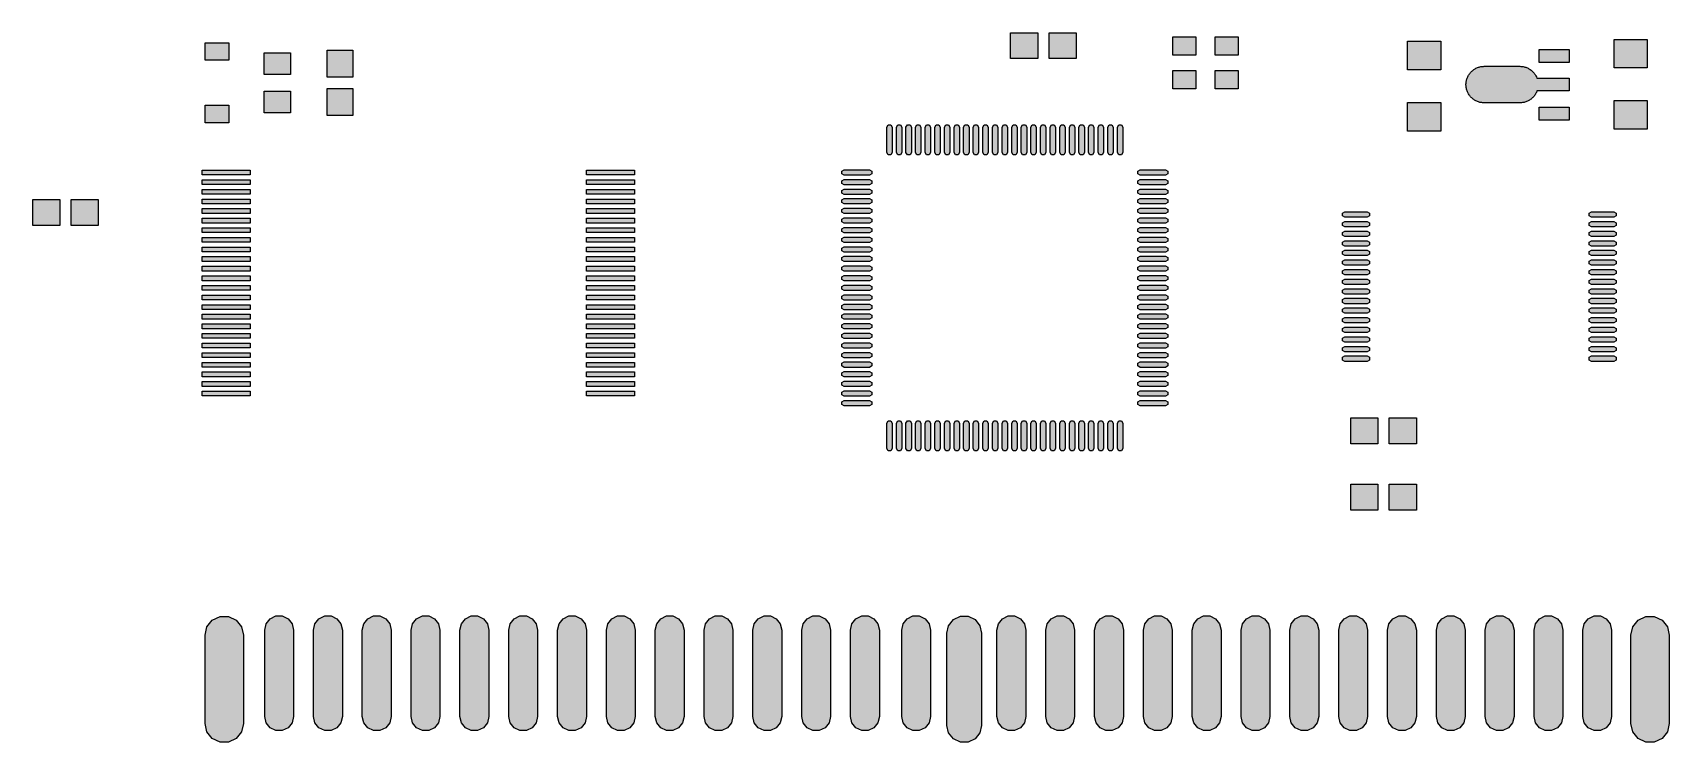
# Model space of a CAD drawing. Header units: millimetres. Extents: x 2.7 to 87.8, y 0.8 to 37.7.
import ezdxf

# ---------------------------------------------------------------- set-up
doc = ezdxf.new("R2010")
doc.units = ezdxf.units.MM
doc.header["$MEASUREMENT"] = 0
doc.layers.add('Top-Layer', color=7, linetype='Continuous', true_color=0xff0000)

msp = doc.modelspace()

# ---------------------------------------------------------------- hatches: boundary and pattern name
at = {"layer": 'Top-Layer'}
for points in [[(53.566, 36.333), (53.566, 37.683), (54.976, 37.683), (54.976, 36.333)], [(55.566, 36.333), (55.566, 37.683), (56.976, 37.683), (56.976, 36.333)], [(63.203, 37.469), (63.203, 36.519), (62.003, 36.519), (62.003, 37.469)], [(65.403, 37.469), (65.403, 36.519), (64.203, 36.519), (64.203, 37.469)], [(12.885, 36.248), (11.666, 36.248), (11.666, 37.158), (12.885, 37.158)], [(14.729, 36.644), (16.106, 36.644), (16.106, 35.511), (14.729, 35.511)], [(18.001, 36.782), (19.351, 36.782), (19.351, 35.372), (18.001, 35.372)], [(75.947, 35.749), (74.219, 35.749), (74.219, 37.235), (75.947, 37.235)], [(81.061, 36.139), (81.061, 36.811), (82.636, 36.811), (82.636, 36.139)], [(86.691, 35.851), (84.963, 35.851), (84.963, 37.336), (86.691, 37.336)], [(78.209, 35.934), (80.064, 35.934), (80.108, 35.932), (80.153, 35.929), (80.197, 35.924), (80.241, 35.917), (80.284, 35.907), (80.327, 35.896), (80.37, 35.883), (80.412, 35.867), (80.453, 35.85), (80.493, 35.831), (80.532, 35.81), (80.57, 35.787), (80.607, 35.762), (80.643, 35.736), (80.678, 35.708), (80.711, 35.678), (80.743, 35.647), (80.774, 35.615), (80.802, 35.581), (80.83, 35.545), (80.855, 35.509), (80.879, 35.471), (80.901, 35.433), (80.921, 35.393), (80.939, 35.314), (82.636, 35.314), (82.636, 34.654), (80.939, 34.654), (80.921, 34.574), (80.901, 34.534), (80.879, 34.496), (80.855, 34.458), (80.83, 34.421), (80.802, 34.386), (80.774, 34.352), (80.743, 34.32), (80.711, 34.289), (80.678, 34.259), (80.643, 34.231), (80.607, 34.205), (80.57, 34.18), (80.532, 34.157), (80.493, 34.136), (80.453, 34.117), (80.412, 34.1), (80.37, 34.084), (80.327, 34.071), (80.284, 34.059), (80.241, 34.05), (80.197, 34.043), (80.153, 34.038), (80.108, 34.035), (80.064, 34.033), (78.209, 34.033), (78.165, 34.035), (78.12, 34.038), (78.076, 34.043), (78.032, 34.05), (77.989, 34.059), (77.946, 34.071), (77.903, 34.084), (77.861, 34.1), (77.82, 34.117), (77.78, 34.136), (77.741, 34.157), (77.703, 34.18), (77.665, 34.205), (77.63, 34.231), (77.595, 34.259), (77.562, 34.289), (77.53, 34.32), (77.499, 34.352), (77.471, 34.386), (77.443, 34.421), (77.418, 34.458), (77.394, 34.496), (77.372, 34.534), (77.352, 34.574), (77.334, 34.615), (77.318, 34.656), (77.303, 34.698), (77.291, 34.741), (77.28, 34.785), (77.272, 34.828), (77.266, 34.872), (77.262, 34.917), (77.26, 34.961), (77.26, 35.006), (77.262, 35.05), (77.266, 35.095), (77.272, 35.139), (77.28, 35.182), (77.291, 35.226), (77.303, 35.269), (77.318, 35.311), (77.334, 35.352), (77.352, 35.393), (77.372, 35.433), (77.394, 35.471), (77.418, 35.509), (77.443, 35.545), (77.471, 35.581), (77.499, 35.615), (77.53, 35.647), (77.562, 35.678), (77.595, 35.708), (77.63, 35.736), (77.665, 35.762), (77.703, 35.787), (77.741, 35.81), (77.78, 35.831), (77.82, 35.85), (77.861, 35.867), (77.903, 35.883), (77.946, 35.896), (77.989, 35.907), (78.032, 35.917), (78.076, 35.924), (78.12, 35.929), (78.165, 35.932)], [(63.203, 35.719), (63.203, 34.769), (62.003, 34.769), (62.003, 35.719)], [(65.403, 35.719), (65.403, 34.769), (64.203, 34.769), (64.203, 35.719)], [(14.729, 34.644), (16.106, 34.644), (16.106, 33.511), (14.729, 33.511)], [(18.001, 34.782), (19.351, 34.782), (19.351, 33.372), (18.001, 33.372)], [(86.691, 32.666), (84.963, 32.666), (84.963, 34.151), (86.691, 34.151)], [(12.885, 32.997), (11.666, 32.997), (11.666, 33.907), (12.885, 33.907)], [(75.947, 32.565), (74.219, 32.565), (74.219, 34.05), (75.947, 34.05)], [(81.061, 33.139), (81.061, 33.811), (82.636, 33.811), (82.636, 33.139)], [(47.124, 32.769), (47.194, 32.891), (47.334, 32.891), (47.404, 32.769), (47.404, 31.449), (47.334, 31.328), (47.194, 31.328), (47.124, 31.449)], [(47.624, 32.769), (47.694, 32.891), (47.834, 32.891), (47.904, 32.769), (47.904, 31.449), (47.834, 31.328), (47.694, 31.328), (47.624, 31.449)], [(48.124, 32.769), (48.194, 32.891), (48.334, 32.891), (48.404, 32.769), (48.404, 31.449), (48.334, 31.328), (48.194, 31.328), (48.124, 31.449)], [(48.624, 32.769), (48.694, 32.891), (48.834, 32.891), (48.904, 32.769), (48.904, 31.449), (48.834, 31.328), (48.694, 31.328), (48.624, 31.449)], [(49.124, 32.769), (49.194, 32.891), (49.334, 32.891), (49.404, 32.769), (49.404, 31.449), (49.334, 31.328), (49.194, 31.328), (49.124, 31.449)], [(49.624, 32.769), (49.694, 32.891), (49.834, 32.891), (49.904, 32.769), (49.904, 31.449), (49.834, 31.328), (49.694, 31.328), (49.624, 31.449)], [(50.124, 32.769), (50.194, 32.891), (50.334, 32.891), (50.404, 32.769), (50.404, 31.449), (50.334, 31.328), (50.194, 31.328), (50.124, 31.449)], [(50.624, 32.769), (50.694, 32.891), (50.834, 32.891), (50.904, 32.769), (50.904, 31.449), (50.834, 31.328), (50.694, 31.328), (50.624, 31.449)], [(51.124, 32.769), (51.194, 32.891), (51.334, 32.891), (51.404, 32.769), (51.404, 31.449), (51.334, 31.328), (51.194, 31.328), (51.124, 31.449)], [(51.624, 32.769), (51.694, 32.891), (51.834, 32.891), (51.904, 32.769), (51.904, 31.449), (51.834, 31.328), (51.694, 31.328), (51.624, 31.449)], [(52.124, 32.769), (52.194, 32.891), (52.334, 32.891), (52.404, 32.769), (52.404, 31.449), (52.334, 31.328), (52.194, 31.328), (52.124, 31.449)], [(52.624, 32.769), (52.694, 32.891), (52.834, 32.891), (52.904, 32.769), (52.904, 31.449), (52.834, 31.328), (52.694, 31.328), (52.624, 31.449)], [(53.124, 32.769), (53.194, 32.891), (53.334, 32.891), (53.404, 32.769), (53.404, 31.449), (53.334, 31.328), (53.194, 31.328), (53.124, 31.449)], [(53.624, 32.769), (53.694, 32.891), (53.834, 32.891), (53.904, 32.769), (53.904, 31.449), (53.834, 31.328), (53.694, 31.328), (53.624, 31.449)], [(54.124, 32.769), (54.194, 32.891), (54.334, 32.891), (54.404, 32.769), (54.404, 31.449), (54.334, 31.328), (54.194, 31.328), (54.124, 31.449)], [(54.624, 32.769), (54.694, 32.891), (54.834, 32.891), (54.904, 32.769), (54.904, 31.449), (54.834, 31.328), (54.694, 31.328), (54.624, 31.449)], [(55.124, 32.769), (55.194, 32.891), (55.334, 32.891), (55.404, 32.769), (55.404, 31.449), (55.334, 31.328), (55.194, 31.328), (55.124, 31.449)], [(55.624, 32.769), (55.694, 32.891), (55.834, 32.891), (55.904, 32.769), (55.904, 31.449), (55.834, 31.328), (55.694, 31.328), (55.624, 31.449)], [(56.124, 32.769), (56.194, 32.891), (56.334, 32.891), (56.404, 32.769), (56.404, 31.449), (56.334, 31.328), (56.194, 31.328), (56.124, 31.449)], [(56.624, 32.769), (56.694, 32.891), (56.834, 32.891), (56.904, 32.769), (56.904, 31.449), (56.834, 31.328), (56.694, 31.328), (56.624, 31.449)], [(57.124, 32.769), (57.194, 32.891), (57.334, 32.891), (57.404, 32.769), (57.404, 31.449), (57.334, 31.328), (57.194, 31.328), (57.124, 31.449)], [(57.624, 32.769), (57.694, 32.891), (57.834, 32.891), (57.904, 32.769), (57.904, 31.449), (57.834, 31.328), (57.694, 31.328), (57.624, 31.449)], [(58.124, 32.769), (58.194, 32.891), (58.334, 32.891), (58.404, 32.769), (58.404, 31.449), (58.334, 31.328), (58.194, 31.328), (58.124, 31.449)], [(58.624, 32.769), (58.694, 32.891), (58.834, 32.891), (58.904, 32.769), (58.904, 31.449), (58.834, 31.328), (58.694, 31.328), (58.624, 31.449)], [(59.124, 32.769), (59.194, 32.891), (59.334, 32.891), (59.404, 32.769), (59.404, 31.449), (59.334, 31.328), (59.194, 31.328), (59.124, 31.449)], [(11.501, 30.279), (11.501, 30.529), (14.001, 30.529), (14.001, 30.279)], [(11.501, 29.779), (11.501, 30.029), (14.001, 30.029), (14.001, 29.779)], [(31.501, 30.279), (31.501, 30.529), (34.001, 30.529), (34.001, 30.279)], [(31.501, 29.779), (31.501, 30.029), (34.001, 30.029), (34.001, 29.779)], [(46.224, 30.549), (46.345, 30.479), (46.345, 30.339), (46.224, 30.269), (44.904, 30.269), (44.783, 30.339), (44.783, 30.479), (44.904, 30.549)], [(46.224, 30.05), (46.345, 29.98), (46.345, 29.84), (46.224, 29.77), (44.904, 29.77), (44.783, 29.84), (44.783, 29.98), (44.904, 30.05)], [(61.624, 30.549), (61.745, 30.479), (61.745, 30.339), (61.624, 30.269), (60.304, 30.269), (60.183, 30.339), (60.183, 30.479), (60.304, 30.549)], [(61.624, 30.05), (61.745, 29.98), (61.745, 29.84), (61.624, 29.77), (60.304, 29.77), (60.183, 29.84), (60.183, 29.98), (60.304, 30.05)], [(2.689, 27.646), (2.689, 28.996), (4.099, 28.996), (4.099, 27.646)], [(4.689, 27.646), (4.689, 28.996), (6.099, 28.996), (6.099, 27.646)], [(11.501, 29.279), (11.501, 29.529), (14.001, 29.529), (14.001, 29.279)], [(11.501, 28.779), (11.501, 29.029), (14.001, 29.029), (14.001, 28.779)], [(31.501, 29.279), (31.501, 29.529), (34.001, 29.529), (34.001, 29.279)], [(31.501, 28.779), (31.501, 29.029), (34.001, 29.029), (34.001, 28.779)], [(46.224, 29.549), (46.345, 29.479), (46.345, 29.339), (46.224, 29.269), (44.904, 29.269), (44.783, 29.339), (44.783, 29.479), (44.904, 29.549)], [(46.224, 29.05), (46.345, 28.98), (46.345, 28.84), (46.224, 28.77), (44.904, 28.77), (44.783, 28.84), (44.783, 28.98), (44.904, 29.05)], [(61.624, 29.549), (61.745, 29.479), (61.745, 29.339), (61.624, 29.269), (60.304, 29.269), (60.183, 29.339), (60.183, 29.479), (60.304, 29.549)], [(61.624, 29.05), (61.745, 28.98), (61.745, 28.84), (61.624, 28.77), (60.304, 28.77), (60.183, 28.84), (60.183, 28.98), (60.304, 29.05)], [(11.501, 28.279), (11.501, 28.529), (14.001, 28.529), (14.001, 28.279)], [(31.501, 28.279), (31.501, 28.529), (34.001, 28.529), (34.001, 28.279)], [(46.224, 28.549), (46.345, 28.479), (46.345, 28.339), (46.224, 28.269), (44.904, 28.269), (44.783, 28.339), (44.783, 28.479), (44.904, 28.549)], [(61.624, 28.549), (61.745, 28.479), (61.745, 28.339), (61.624, 28.269), (60.304, 28.269), (60.183, 28.339), (60.183, 28.479), (60.304, 28.549)], [(70.953, 28.081), (70.831, 28.151), (70.831, 28.291), (70.953, 28.361), (72.113, 28.361), (72.234, 28.291), (72.234, 28.151), (72.113, 28.081)], [(83.793, 28.081), (83.672, 28.151), (83.672, 28.291), (83.793, 28.361), (84.953, 28.361), (85.074, 28.291), (85.074, 28.151), (84.953, 28.081)], [(11.501, 27.779), (11.501, 28.029), (14.001, 28.029), (14.001, 27.779)], [(11.501, 27.279), (11.501, 27.529), (14.001, 27.529), (14.001, 27.279)], [(31.501, 27.779), (31.501, 28.029), (34.001, 28.029), (34.001, 27.779)], [(31.501, 27.279), (31.501, 27.529), (34.001, 27.529), (34.001, 27.279)], [(46.224, 28.05), (46.345, 27.98), (46.345, 27.84), (46.224, 27.77), (44.904, 27.77), (44.783, 27.84), (44.783, 27.98), (44.904, 28.05)], [(46.224, 27.549), (46.345, 27.479), (46.345, 27.339), (46.224, 27.269), (44.904, 27.269), (44.783, 27.339), (44.783, 27.479), (44.904, 27.549)], [(61.624, 28.05), (61.745, 27.98), (61.745, 27.84), (61.624, 27.77), (60.304, 27.77), (60.183, 27.84), (60.183, 27.98), (60.304, 28.05)], [(61.624, 27.549), (61.745, 27.479), (61.745, 27.339), (61.624, 27.269), (60.304, 27.269), (60.183, 27.339), (60.183, 27.479), (60.304, 27.549)], [(70.953, 27.581), (70.831, 27.651), (70.831, 27.791), (70.953, 27.861), (72.113, 27.861), (72.234, 27.791), (72.234, 27.651), (72.113, 27.581)], [(70.953, 27.081), (70.831, 27.151), (70.831, 27.291), (70.953, 27.361), (72.113, 27.361), (72.234, 27.291), (72.234, 27.151), (72.113, 27.081)], [(83.793, 27.581), (83.672, 27.651), (83.672, 27.791), (83.793, 27.861), (84.953, 27.861), (85.074, 27.791), (85.074, 27.651), (84.953, 27.581)], [(83.793, 27.081), (83.672, 27.151), (83.672, 27.291), (83.793, 27.361), (84.953, 27.361), (85.074, 27.291), (85.074, 27.151), (84.953, 27.081)], [(11.501, 26.779), (11.501, 27.029), (14.001, 27.029), (14.001, 26.779)], [(11.501, 26.279), (11.501, 26.529), (14.001, 26.529), (14.001, 26.279)], [(31.501, 26.779), (31.501, 27.029), (34.001, 27.029), (34.001, 26.779)], [(31.501, 26.279), (31.501, 26.529), (34.001, 26.529), (34.001, 26.279)], [(46.224, 27.05), (46.345, 26.98), (46.345, 26.84), (46.224, 26.77), (44.904, 26.77), (44.783, 26.84), (44.783, 26.98), (44.904, 27.05)], [(46.224, 26.549), (46.345, 26.479), (46.345, 26.339), (46.224, 26.269), (44.904, 26.269), (44.783, 26.339), (44.783, 26.479), (44.904, 26.549)], [(61.624, 27.05), (61.745, 26.98), (61.745, 26.84), (61.624, 26.77), (60.304, 26.77), (60.183, 26.84), (60.183, 26.98), (60.304, 27.05)], [(61.624, 26.549), (61.745, 26.479), (61.745, 26.339), (61.624, 26.269), (60.304, 26.269), (60.183, 26.339), (60.183, 26.479), (60.304, 26.549)], [(70.953, 26.581), (70.831, 26.651), (70.831, 26.791), (70.953, 26.861), (72.113, 26.861), (72.234, 26.791), (72.234, 26.651), (72.113, 26.581)], [(83.793, 26.581), (83.672, 26.651), (83.672, 26.791), (83.793, 26.861), (84.953, 26.861), (85.074, 26.791), (85.074, 26.651), (84.953, 26.581)], [(11.501, 25.779), (11.501, 26.029), (14.001, 26.029), (14.001, 25.779)], [(31.501, 25.779), (31.501, 26.029), (34.001, 26.029), (34.001, 25.779)], [(46.224, 26.05), (46.345, 25.98), (46.345, 25.84), (46.224, 25.77), (44.904, 25.77), (44.783, 25.84), (44.783, 25.98), (44.904, 26.05)], [(46.224, 25.549), (46.345, 25.479), (46.345, 25.339), (46.224, 25.269), (44.904, 25.269), (44.783, 25.339), (44.783, 25.479), (44.904, 25.549)], [(61.624, 26.05), (61.745, 25.98), (61.745, 25.84), (61.624, 25.77), (60.304, 25.77), (60.183, 25.84), (60.183, 25.98), (60.304, 26.05)], [(61.624, 25.549), (61.745, 25.479), (61.745, 25.339), (61.624, 25.269), (60.304, 25.269), (60.183, 25.339), (60.183, 25.479), (60.304, 25.549)], [(70.953, 26.081), (70.831, 26.151), (70.831, 26.291), (70.953, 26.361), (72.113, 26.361), (72.234, 26.291), (72.234, 26.151), (72.113, 26.081)], [(70.953, 25.581), (70.831, 25.651), (70.831, 25.791), (70.953, 25.861), (72.113, 25.861), (72.234, 25.791), (72.234, 25.651), (72.113, 25.581)], [(83.793, 26.081), (83.672, 26.151), (83.672, 26.291), (83.793, 26.361), (84.953, 26.361), (85.074, 26.291), (85.074, 26.151), (84.953, 26.081)], [(83.793, 25.581), (83.672, 25.651), (83.672, 25.791), (83.793, 25.861), (84.953, 25.861), (85.074, 25.791), (85.074, 25.651), (84.953, 25.581)], [(11.501, 25.279), (11.501, 25.529), (14.001, 25.529), (14.001, 25.279)], [(11.501, 24.779), (11.501, 25.029), (14.001, 25.029), (14.001, 24.779)], [(31.501, 25.279), (31.501, 25.529), (34.001, 25.529), (34.001, 25.279)], [(31.501, 24.779), (31.501, 25.029), (34.001, 25.029), (34.001, 24.779)], [(46.224, 25.05), (46.345, 24.98), (46.345, 24.84), (46.224, 24.77), (44.904, 24.77), (44.783, 24.84), (44.783, 24.98), (44.904, 25.05)], [(61.624, 25.05), (61.745, 24.98), (61.745, 24.84), (61.624, 24.77), (60.304, 24.77), (60.183, 24.84), (60.183, 24.98), (60.304, 25.05)], [(70.953, 25.081), (70.831, 25.151), (70.831, 25.291), (70.953, 25.361), (72.113, 25.361), (72.234, 25.291), (72.234, 25.151), (72.113, 25.081)], [(70.953, 24.581), (70.831, 24.651), (70.831, 24.791), (70.953, 24.861), (72.113, 24.861), (72.234, 24.791), (72.234, 24.651), (72.113, 24.581)], [(83.793, 25.081), (83.672, 25.151), (83.672, 25.291), (83.793, 25.361), (84.953, 25.361), (85.074, 25.291), (85.074, 25.151), (84.953, 25.081)], [(83.793, 24.581), (83.672, 24.651), (83.672, 24.791), (83.793, 24.861), (84.953, 24.861), (85.074, 24.791), (85.074, 24.651), (84.953, 24.581)], [(11.501, 24.279), (11.501, 24.529), (14.001, 24.529), (14.001, 24.279)], [(11.501, 23.779), (11.501, 24.029), (14.001, 24.029), (14.001, 23.779)], [(31.501, 24.279), (31.501, 24.529), (34.001, 24.529), (34.001, 24.279)], [(31.501, 23.779), (31.501, 24.029), (34.001, 24.029), (34.001, 23.779)], [(46.224, 24.549), (46.345, 24.479), (46.345, 24.339), (46.224, 24.269), (44.904, 24.269), (44.783, 24.339), (44.783, 24.479), (44.904, 24.549)], [(46.224, 24.05), (46.345, 23.98), (46.345, 23.84), (46.224, 23.77), (44.904, 23.77), (44.783, 23.84), (44.783, 23.98), (44.904, 24.05)], [(61.624, 24.549), (61.745, 24.479), (61.745, 24.339), (61.624, 24.269), (60.304, 24.269), (60.183, 24.339), (60.183, 24.479), (60.304, 24.549)], [(61.624, 24.05), (61.745, 23.98), (61.745, 23.84), (61.624, 23.77), (60.304, 23.77), (60.183, 23.84), (60.183, 23.98), (60.304, 24.05)], [(70.953, 24.081), (70.831, 24.151), (70.831, 24.291), (70.953, 24.361), (72.113, 24.361), (72.234, 24.291), (72.234, 24.151), (72.113, 24.081)], [(70.953, 23.581), (70.831, 23.651), (70.831, 23.791), (70.953, 23.861), (72.113, 23.861), (72.234, 23.791), (72.234, 23.651), (72.113, 23.581)], [(83.793, 24.081), (83.672, 24.151), (83.672, 24.291), (83.793, 24.361), (84.953, 24.361), (85.074, 24.291), (85.074, 24.151), (84.953, 24.081)], [(83.793, 23.581), (83.672, 23.651), (83.672, 23.791), (83.793, 23.861), (84.953, 23.861), (85.074, 23.791), (85.074, 23.651), (84.953, 23.581)], [(11.501, 23.279), (11.501, 23.529), (14.001, 23.529), (14.001, 23.279)], [(11.501, 22.779), (11.501, 23.029), (14.001, 23.029), (14.001, 22.779)], [(31.501, 23.279), (31.501, 23.529), (34.001, 23.529), (34.001, 23.279)], [(31.501, 22.779), (31.501, 23.029), (34.001, 23.029), (34.001, 22.779)], [(46.224, 23.549), (46.345, 23.479), (46.345, 23.339), (46.224, 23.269), (44.904, 23.269), (44.783, 23.339), (44.783, 23.479), (44.904, 23.549)], [(46.224, 23.05), (46.345, 22.98), (46.345, 22.84), (46.224, 22.77), (44.904, 22.77), (44.783, 22.84), (44.783, 22.98), (44.904, 23.05)], [(61.624, 23.549), (61.745, 23.479), (61.745, 23.339), (61.624, 23.269), (60.304, 23.269), (60.183, 23.339), (60.183, 23.479), (60.304, 23.549)], [(61.624, 23.05), (61.745, 22.98), (61.745, 22.84), (61.624, 22.77), (60.304, 22.77), (60.183, 22.84), (60.183, 22.98), (60.304, 23.05)], [(70.953, 23.081), (70.831, 23.151), (70.831, 23.291), (70.953, 23.361), (72.113, 23.361), (72.234, 23.291), (72.234, 23.151), (72.113, 23.081)], [(83.793, 23.081), (83.672, 23.151), (83.672, 23.291), (83.793, 23.361), (84.953, 23.361), (85.074, 23.291), (85.074, 23.151), (84.953, 23.081)], [(11.501, 22.279), (11.501, 22.529), (14.001, 22.529), (14.001, 22.279)], [(31.501, 22.279), (31.501, 22.529), (34.001, 22.529), (34.001, 22.279)], [(46.224, 22.549), (46.345, 22.479), (46.345, 22.339), (46.224, 22.269), (44.904, 22.269), (44.783, 22.339), (44.783, 22.479), (44.904, 22.549)], [(61.624, 22.549), (61.745, 22.479), (61.745, 22.339), (61.624, 22.269), (60.304, 22.269), (60.183, 22.339), (60.183, 22.479), (60.304, 22.549)], [(70.953, 22.581), (70.831, 22.651), (70.831, 22.791), (70.953, 22.861), (72.113, 22.861), (72.234, 22.791), (72.234, 22.651), (72.113, 22.581)], [(70.953, 22.081), (70.831, 22.151), (70.831, 22.291), (70.953, 22.361), (72.113, 22.361), (72.234, 22.291), (72.234, 22.151), (72.113, 22.081)], [(83.793, 22.581), (83.672, 22.651), (83.672, 22.791), (83.793, 22.861), (84.953, 22.861), (85.074, 22.791), (85.074, 22.651), (84.953, 22.581)], [(83.793, 22.081), (83.672, 22.151), (83.672, 22.291), (83.793, 22.361), (84.953, 22.361), (85.074, 22.291), (85.074, 22.151), (84.953, 22.081)], [(11.501, 21.779), (11.501, 22.029), (14.001, 22.029), (14.001, 21.779)], [(11.501, 21.279), (11.501, 21.529), (14.001, 21.529), (14.001, 21.279)], [(31.501, 21.779), (31.501, 22.029), (34.001, 22.029), (34.001, 21.779)], [(31.501, 21.279), (31.501, 21.529), (34.001, 21.529), (34.001, 21.279)], [(46.224, 22.05), (46.345, 21.98), (46.345, 21.84), (46.224, 21.77), (44.904, 21.77), (44.783, 21.84), (44.783, 21.98), (44.904, 22.05)], [(46.224, 21.549), (46.345, 21.479), (46.345, 21.339), (46.224, 21.269), (44.904, 21.269), (44.783, 21.339), (44.783, 21.479), (44.904, 21.549)], [(61.624, 22.05), (61.745, 21.98), (61.745, 21.84), (61.624, 21.77), (60.304, 21.77), (60.183, 21.84), (60.183, 21.98), (60.304, 22.05)], [(61.624, 21.549), (61.745, 21.479), (61.745, 21.339), (61.624, 21.269), (60.304, 21.269), (60.183, 21.339), (60.183, 21.479), (60.304, 21.549)], [(70.953, 21.581), (70.831, 21.651), (70.831, 21.791), (70.953, 21.861), (72.113, 21.861), (72.234, 21.791), (72.234, 21.651), (72.113, 21.581)], [(70.953, 21.081), (70.831, 21.151), (70.831, 21.291), (70.953, 21.361), (72.113, 21.361), (72.234, 21.291), (72.234, 21.151), (72.113, 21.081)], [(83.793, 21.581), (83.672, 21.651), (83.672, 21.791), (83.793, 21.861), (84.953, 21.861), (85.074, 21.791), (85.074, 21.651), (84.953, 21.581)], [(83.793, 21.081), (83.672, 21.151), (83.672, 21.291), (83.793, 21.361), (84.953, 21.361), (85.074, 21.291), (85.074, 21.151), (84.953, 21.081)], [(11.501, 20.779), (11.501, 21.029), (14.001, 21.029), (14.001, 20.779)], [(11.501, 20.279), (11.501, 20.529), (14.001, 20.529), (14.001, 20.279)], [(31.501, 20.779), (31.501, 21.029), (34.001, 21.029), (34.001, 20.779)], [(31.501, 20.279), (31.501, 20.529), (34.001, 20.529), (34.001, 20.279)], [(46.224, 21.05), (46.345, 20.98), (46.345, 20.84), (46.224, 20.77), (44.904, 20.77), (44.783, 20.84), (44.783, 20.98), (44.904, 21.05)], [(46.224, 20.549), (46.345, 20.479), (46.345, 20.339), (46.224, 20.269), (44.904, 20.269), (44.783, 20.339), (44.783, 20.479), (44.904, 20.549)], [(61.624, 21.05), (61.745, 20.98), (61.745, 20.84), (61.624, 20.77), (60.304, 20.77), (60.183, 20.84), (60.183, 20.98), (60.304, 21.05)], [(61.624, 20.549), (61.745, 20.479), (61.745, 20.339), (61.624, 20.269), (60.304, 20.269), (60.183, 20.339), (60.183, 20.479), (60.304, 20.549)], [(70.953, 20.581), (70.831, 20.651), (70.831, 20.791), (70.953, 20.861), (72.113, 20.861), (72.234, 20.791), (72.234, 20.651), (72.113, 20.581)], [(83.793, 20.581), (83.672, 20.651), (83.672, 20.791), (83.793, 20.861), (84.953, 20.861), (85.074, 20.791), (85.074, 20.651), (84.953, 20.581)], [(11.501, 19.779), (11.501, 20.029), (14.001, 20.029), (14.001, 19.779)], [(31.501, 19.779), (31.501, 20.029), (34.001, 20.029), (34.001, 19.779)], [(46.224, 20.05), (46.345, 19.98), (46.345, 19.84), (46.224, 19.77), (44.904, 19.77), (44.783, 19.84), (44.783, 19.98), (44.904, 20.05)], [(61.624, 20.05), (61.745, 19.98), (61.745, 19.84), (61.624, 19.77), (60.304, 19.77), (60.183, 19.84), (60.183, 19.98), (60.304, 20.05)], [(11.501, 19.279), (11.501, 19.529), (14.001, 19.529), (14.001, 19.279)], [(11.501, 18.779), (11.501, 19.029), (14.001, 19.029), (14.001, 18.779)], [(31.501, 19.279), (31.501, 19.529), (34.001, 19.529), (34.001, 19.279)], [(31.501, 18.779), (31.501, 19.029), (34.001, 19.029), (34.001, 18.779)], [(46.224, 19.549), (46.345, 19.479), (46.345, 19.339), (46.224, 19.269), (44.904, 19.269), (44.783, 19.339), (44.783, 19.479), (44.904, 19.549)], [(46.224, 19.05), (46.345, 18.98), (46.345, 18.84), (46.224, 18.77), (44.904, 18.77), (44.783, 18.84), (44.783, 18.98), (44.904, 19.05)], [(61.624, 19.549), (61.745, 19.479), (61.745, 19.339), (61.624, 19.269), (60.304, 19.269), (60.183, 19.339), (60.183, 19.479), (60.304, 19.549)], [(61.624, 19.05), (61.745, 18.98), (61.745, 18.84), (61.624, 18.77), (60.304, 18.77), (60.183, 18.84), (60.183, 18.98), (60.304, 19.05)], [(46.224, 18.549), (46.345, 18.479), (46.345, 18.339), (46.224, 18.269), (44.904, 18.269), (44.783, 18.339), (44.783, 18.479), (44.904, 18.549)], [(61.624, 18.549), (61.745, 18.479), (61.745, 18.339), (61.624, 18.269), (60.304, 18.269), (60.183, 18.339), (60.183, 18.479), (60.304, 18.549)], [(47.124, 17.369), (47.194, 17.491), (47.334, 17.491), (47.404, 17.369), (47.404, 16.049), (47.334, 15.928), (47.194, 15.928), (47.124, 16.049)], [(47.624, 17.369), (47.694, 17.491), (47.834, 17.491), (47.904, 17.369), (47.904, 16.049), (47.834, 15.928), (47.694, 15.928), (47.624, 16.049)], [(48.124, 17.369), (48.194, 17.491), (48.334, 17.491), (48.404, 17.369), (48.404, 16.049), (48.334, 15.928), (48.194, 15.928), (48.124, 16.049)], [(48.624, 17.369), (48.694, 17.491), (48.834, 17.491), (48.904, 17.369), (48.904, 16.049), (48.834, 15.928), (48.694, 15.928), (48.624, 16.049)], [(49.124, 17.369), (49.194, 17.491), (49.334, 17.491), (49.404, 17.369), (49.404, 16.049), (49.334, 15.928), (49.194, 15.928), (49.124, 16.049)], [(49.624, 17.369), (49.694, 17.491), (49.834, 17.491), (49.904, 17.369), (49.904, 16.049), (49.834, 15.928), (49.694, 15.928), (49.624, 16.049)], [(50.124, 17.369), (50.194, 17.491), (50.334, 17.491), (50.404, 17.369), (50.404, 16.049), (50.334, 15.928), (50.194, 15.928), (50.124, 16.049)], [(50.624, 17.369), (50.694, 17.491), (50.834, 17.491), (50.904, 17.369), (50.904, 16.049), (50.834, 15.928), (50.694, 15.928), (50.624, 16.049)], [(51.124, 17.369), (51.194, 17.491), (51.334, 17.491), (51.404, 17.369), (51.404, 16.049), (51.334, 15.928), (51.194, 15.928), (51.124, 16.049)], [(51.624, 17.369), (51.694, 17.491), (51.834, 17.491), (51.904, 17.369), (51.904, 16.049), (51.834, 15.928), (51.694, 15.928), (51.624, 16.049)], [(52.124, 17.369), (52.194, 17.491), (52.334, 17.491), (52.404, 17.369), (52.404, 16.049), (52.334, 15.928), (52.194, 15.928), (52.124, 16.049)], [(52.624, 17.369), (52.694, 17.491), (52.834, 17.491), (52.904, 17.369), (52.904, 16.049), (52.834, 15.928), (52.694, 15.928), (52.624, 16.049)], [(53.124, 17.369), (53.194, 17.491), (53.334, 17.491), (53.404, 17.369), (53.404, 16.049), (53.334, 15.928), (53.194, 15.928), (53.124, 16.049)], [(53.624, 17.369), (53.694, 17.491), (53.834, 17.491), (53.904, 17.369), (53.904, 16.049), (53.834, 15.928), (53.694, 15.928), (53.624, 16.049)], [(54.124, 17.369), (54.194, 17.491), (54.334, 17.491), (54.404, 17.369), (54.404, 16.049), (54.334, 15.928), (54.194, 15.928), (54.124, 16.049)], [(54.624, 17.369), (54.694, 17.491), (54.834, 17.491), (54.904, 17.369), (54.904, 16.049), (54.834, 15.928), (54.694, 15.928), (54.624, 16.049)], [(55.124, 17.369), (55.194, 17.491), (55.334, 17.491), (55.404, 17.369), (55.404, 16.049), (55.334, 15.928), (55.194, 15.928), (55.124, 16.049)], [(55.624, 17.369), (55.694, 17.491), (55.834, 17.491), (55.904, 17.369), (55.904, 16.049), (55.834, 15.928), (55.694, 15.928), (55.624, 16.049)], [(56.124, 17.369), (56.194, 17.491), (56.334, 17.491), (56.404, 17.369), (56.404, 16.049), (56.334, 15.928), (56.194, 15.928), (56.124, 16.049)], [(56.624, 17.369), (56.694, 17.491), (56.834, 17.491), (56.904, 17.369), (56.904, 16.049), (56.834, 15.928), (56.694, 15.928), (56.624, 16.049)], [(57.124, 17.369), (57.194, 17.491), (57.334, 17.491), (57.404, 17.369), (57.404, 16.049), (57.334, 15.928), (57.194, 15.928), (57.124, 16.049)], [(57.624, 17.369), (57.694, 17.491), (57.834, 17.491), (57.904, 17.369), (57.904, 16.049), (57.834, 15.928), (57.694, 15.928), (57.624, 16.049)], [(58.124, 17.369), (58.194, 17.491), (58.334, 17.491), (58.404, 17.369), (58.404, 16.049), (58.334, 15.928), (58.194, 15.928), (58.124, 16.049)], [(58.624, 17.369), (58.694, 17.491), (58.834, 17.491), (58.904, 17.369), (58.904, 16.049), (58.834, 15.928), (58.694, 15.928), (58.624, 16.049)], [(59.124, 17.369), (59.194, 17.491), (59.334, 17.491), (59.404, 17.369), (59.404, 16.049), (59.334, 15.928), (59.194, 15.928), (59.124, 16.049)], [(71.269, 16.292), (71.269, 17.642), (72.679, 17.642), (72.679, 16.292)], [(73.269, 16.292), (73.269, 17.642), (74.679, 17.642), (74.679, 16.292)], [(72.679, 14.188), (72.679, 12.838), (71.269, 12.838), (71.269, 14.188)], [(74.679, 14.188), (74.679, 12.838), (73.269, 12.838), (73.269, 14.188)], [(13.656, 1.735), (13.557, 1.301), (13.279, 0.953), (12.878, 0.76), (12.433, 0.76), (12.032, 0.953), (11.755, 1.301), (11.656, 1.735), (11.656, 6.335), (11.755, 6.768), (12.032, 7.116), (12.433, 7.309), (12.878, 7.309), (13.279, 7.116), (13.557, 6.768), (13.656, 6.335)], [(16.259, 2.097), (16.184, 1.772), (15.976, 1.511), (15.675, 1.366), (15.342, 1.366), (15.041, 1.511), (14.833, 1.772), (14.759, 2.097), (14.759, 6.597), (14.833, 6.923), (15.041, 7.184), (15.342, 7.329), (15.675, 7.329), (15.976, 7.184), (16.184, 6.923), (16.259, 6.597)], [(18.799, 2.097), (18.724, 1.772), (18.516, 1.511), (18.215, 1.366), (17.882, 1.366), (17.581, 1.511), (17.373, 1.772), (17.299, 2.097), (17.299, 6.597), (17.373, 6.923), (17.581, 7.184), (17.882, 7.329), (18.215, 7.329), (18.516, 7.184), (18.724, 6.923), (18.799, 6.597)], [(21.338, 2.097), (21.264, 1.772), (21.056, 1.511), (20.755, 1.366), (20.421, 1.366), (20.121, 1.511), (19.913, 1.772), (19.838, 2.097), (19.838, 6.597), (19.913, 6.923), (20.121, 7.184), (20.421, 7.329), (20.755, 7.329), (21.056, 7.184), (21.264, 6.923), (21.338, 6.597)], [(23.878, 2.097), (23.804, 1.772), (23.596, 1.511), (23.295, 1.366), (22.961, 1.366), (22.661, 1.511), (22.453, 1.772), (22.378, 2.097), (22.378, 6.597), (22.453, 6.923), (22.661, 7.184), (22.961, 7.329), (23.295, 7.329), (23.596, 7.184), (23.804, 6.923), (23.878, 6.597)], [(26.418, 2.097), (26.344, 1.772), (26.136, 1.511), (25.835, 1.366), (25.501, 1.366), (25.201, 1.511), (24.993, 1.772), (24.918, 2.097), (24.918, 6.597), (24.993, 6.923), (25.201, 7.184), (25.501, 7.329), (25.835, 7.329), (26.136, 7.184), (26.344, 6.923), (26.418, 6.597)], [(28.958, 2.097), (28.884, 1.772), (28.676, 1.511), (28.375, 1.366), (28.041, 1.366), (27.741, 1.511), (27.533, 1.772), (27.458, 2.097), (27.458, 6.597), (27.533, 6.923), (27.741, 7.184), (28.041, 7.329), (28.375, 7.329), (28.676, 7.184), (28.884, 6.923), (28.958, 6.597)], [(31.498, 2.097), (31.424, 1.772), (31.216, 1.511), (30.915, 1.366), (30.581, 1.366), (30.281, 1.511), (30.073, 1.772), (29.998, 2.097), (29.998, 6.597), (30.073, 6.923), (30.281, 7.184), (30.581, 7.329), (30.915, 7.329), (31.216, 7.184), (31.424, 6.923), (31.498, 6.597)], [(34.038, 2.097), (33.964, 1.772), (33.756, 1.511), (33.455, 1.366), (33.121, 1.366), (32.821, 1.511), (32.613, 1.772), (32.538, 2.097), (32.538, 6.597), (32.613, 6.923), (32.821, 7.184), (33.121, 7.329), (33.455, 7.329), (33.756, 7.184), (33.964, 6.923), (34.038, 6.597)], [(36.578, 2.097), (36.504, 1.772), (36.296, 1.511), (35.995, 1.366), (35.661, 1.366), (35.361, 1.511), (35.153, 1.772), (35.078, 2.097), (35.078, 6.597), (35.153, 6.923), (35.361, 7.184), (35.661, 7.329), (35.995, 7.329), (36.296, 7.184), (36.504, 6.923), (36.578, 6.597)], [(39.118, 2.097), (39.044, 1.772), (38.836, 1.511), (38.535, 1.366), (38.201, 1.366), (37.901, 1.511), (37.693, 1.772), (37.618, 2.097), (37.618, 6.597), (37.693, 6.923), (37.901, 7.184), (38.201, 7.329), (38.535, 7.329), (38.836, 7.184), (39.044, 6.923), (39.118, 6.597)], [(41.658, 2.097), (41.584, 1.772), (41.376, 1.511), (41.075, 1.366), (40.741, 1.366), (40.441, 1.511), (40.233, 1.772), (40.158, 2.097), (40.158, 6.597), (40.233, 6.923), (40.441, 7.184), (40.741, 7.329), (41.075, 7.329), (41.376, 7.184), (41.584, 6.923), (41.658, 6.597)], [(44.198, 2.097), (44.124, 1.772), (43.916, 1.511), (43.615, 1.366), (43.281, 1.366), (42.981, 1.511), (42.773, 1.772), (42.698, 2.097), (42.698, 6.597), (42.773, 6.923), (42.981, 7.184), (43.281, 7.329), (43.615, 7.329), (43.916, 7.184), (44.124, 6.923), (44.198, 6.597)], [(46.739, 2.097), (46.664, 1.772), (46.456, 1.511), (46.155, 1.366), (45.822, 1.366), (45.521, 1.511), (45.313, 1.772), (45.239, 2.097), (45.239, 6.597), (45.313, 6.923), (45.521, 7.184), (45.822, 7.329), (46.155, 7.329), (46.456, 7.184), (46.664, 6.923), (46.739, 6.597)], [(49.4, 2.097), (49.326, 1.772), (49.118, 1.511), (48.817, 1.366), (48.484, 1.366), (48.183, 1.511), (47.975, 1.772), (47.9, 2.097), (47.9, 6.597), (47.975, 6.923), (48.183, 7.184), (48.484, 7.329), (48.817, 7.329), (49.118, 7.184), (49.326, 6.923), (49.4, 6.597)], [(52.055, 1.635), (51.966, 1.244), (51.716, 0.931), (51.355, 0.757), (50.954, 0.757), (50.594, 0.931), (50.344, 1.244), (50.255, 1.635), (50.255, 6.435), (50.344, 6.825), (50.594, 7.138), (50.954, 7.312), (51.355, 7.312), (51.716, 7.138), (51.966, 6.825), (52.055, 6.435)], [(54.359, 2.097), (54.284, 1.772), (54.076, 1.511), (53.775, 1.366), (53.442, 1.366), (53.141, 1.511), (52.933, 1.772), (52.859, 2.097), (52.859, 6.597), (52.933, 6.923), (53.141, 7.184), (53.442, 7.329), (53.775, 7.329), (54.076, 7.184), (54.284, 6.923), (54.359, 6.597)], [(56.899, 2.097), (56.824, 1.772), (56.616, 1.511), (56.315, 1.366), (55.982, 1.366), (55.681, 1.511), (55.473, 1.772), (55.399, 2.097), (55.399, 6.597), (55.473, 6.923), (55.681, 7.184), (55.982, 7.329), (56.315, 7.329), (56.616, 7.184), (56.824, 6.923), (56.899, 6.597)], [(59.439, 2.097), (59.364, 1.772), (59.156, 1.511), (58.855, 1.366), (58.522, 1.366), (58.221, 1.511), (58.013, 1.772), (57.939, 2.097), (57.939, 6.597), (58.013, 6.923), (58.221, 7.184), (58.522, 7.329), (58.855, 7.329), (59.156, 7.184), (59.364, 6.923), (59.439, 6.597)], [(61.979, 2.097), (61.904, 1.772), (61.696, 1.511), (61.395, 1.366), (61.062, 1.366), (60.761, 1.511), (60.553, 1.772), (60.479, 2.097), (60.479, 6.597), (60.553, 6.923), (60.761, 7.184), (61.062, 7.329), (61.395, 7.329), (61.696, 7.184), (61.904, 6.923), (61.979, 6.597)], [(64.519, 2.097), (64.444, 1.772), (64.236, 1.511), (63.935, 1.366), (63.602, 1.366), (63.301, 1.511), (63.093, 1.772), (63.019, 2.097), (63.019, 6.597), (63.093, 6.923), (63.301, 7.184), (63.602, 7.329), (63.935, 7.329), (64.236, 7.184), (64.444, 6.923), (64.519, 6.597)], [(67.059, 2.097), (66.984, 1.772), (66.776, 1.511), (66.476, 1.366), (66.142, 1.366), (65.841, 1.511), (65.633, 1.772), (65.559, 2.097), (65.559, 6.597), (65.633, 6.923), (65.841, 7.184), (66.142, 7.329), (66.476, 7.329), (66.776, 7.184), (66.984, 6.923), (67.059, 6.597)], [(69.599, 2.097), (69.524, 1.772), (69.316, 1.511), (69.016, 1.366), (68.682, 1.366), (68.381, 1.511), (68.173, 1.772), (68.099, 2.097), (68.099, 6.597), (68.173, 6.923), (68.381, 7.184), (68.682, 7.329), (69.016, 7.329), (69.316, 7.184), (69.524, 6.923), (69.599, 6.597)], [(72.139, 2.097), (72.064, 1.772), (71.856, 1.511), (71.556, 1.366), (71.222, 1.366), (70.921, 1.511), (70.713, 1.772), (70.639, 2.097), (70.639, 6.597), (70.713, 6.923), (70.921, 7.184), (71.222, 7.329), (71.556, 7.329), (71.856, 7.184), (72.064, 6.923), (72.139, 6.597)], [(74.679, 2.097), (74.604, 1.772), (74.396, 1.511), (74.096, 1.366), (73.762, 1.366), (73.461, 1.511), (73.253, 1.772), (73.179, 2.097), (73.179, 6.597), (73.253, 6.923), (73.461, 7.184), (73.762, 7.329), (74.096, 7.329), (74.396, 7.184), (74.604, 6.923), (74.679, 6.597)], [(77.219, 2.097), (77.144, 1.772), (76.936, 1.511), (76.636, 1.366), (76.302, 1.366), (76.001, 1.511), (75.793, 1.772), (75.719, 2.097), (75.719, 6.597), (75.793, 6.923), (76.001, 7.184), (76.302, 7.329), (76.636, 7.329), (76.936, 7.184), (77.144, 6.923), (77.219, 6.597)], [(79.759, 2.097), (79.684, 1.772), (79.476, 1.511), (79.176, 1.366), (78.842, 1.366), (78.541, 1.511), (78.333, 1.772), (78.259, 2.097), (78.259, 6.597), (78.333, 6.923), (78.541, 7.184), (78.842, 7.329), (79.176, 7.329), (79.476, 7.184), (79.684, 6.923), (79.759, 6.597)], [(82.299, 2.097), (82.224, 1.772), (82.016, 1.511), (81.716, 1.366), (81.382, 1.366), (81.081, 1.511), (80.873, 1.772), (80.799, 2.097), (80.799, 6.597), (80.873, 6.923), (81.081, 7.184), (81.382, 7.329), (81.716, 7.329), (82.016, 7.184), (82.224, 6.923), (82.299, 6.597)], [(84.839, 2.097), (84.764, 1.772), (84.556, 1.511), (84.256, 1.366), (83.922, 1.366), (83.621, 1.511), (83.413, 1.772), (83.339, 2.097), (83.339, 6.597), (83.413, 6.923), (83.621, 7.184), (83.922, 7.329), (84.256, 7.329), (84.556, 7.184), (84.764, 6.923), (84.839, 6.597)], [(87.837, 1.735), (87.738, 1.301), (87.46, 0.953), (87.059, 0.76), (86.614, 0.76), (86.213, 0.953), (85.936, 1.301), (85.837, 1.735), (85.837, 6.335), (85.936, 6.768), (86.213, 7.116), (86.614, 7.309), (87.059, 7.309), (87.46, 7.116), (87.738, 6.768), (87.837, 6.335)]]:
    msp.add_hatch(color=256, dxfattribs=at).paths.add_polyline_path(points)

# ---------------------------------------------------------------- linework, layer by layer
for points in [[(53.566, 36.333), (53.566, 37.683), (54.976, 37.683), (54.976, 36.333)], [(55.566, 36.333), (55.566, 37.683), (56.976, 37.683), (56.976, 36.333)], [(63.203, 37.469), (63.203, 36.519), (62.003, 36.519), (62.003, 37.469)], [(65.403, 37.469), (65.403, 36.519), (64.203, 36.519), (64.203, 37.469)], [(12.885, 36.248), (11.666, 36.248), (11.666, 37.158), (12.885, 37.158)], [(14.729, 36.644), (16.106, 36.644), (16.106, 35.511), (14.729, 35.511)], [(18.001, 36.782), (19.351, 36.782), (19.351, 35.372), (18.001, 35.372)], [(75.947, 35.749), (74.219, 35.749), (74.219, 37.235), (75.947, 37.235)], [(81.061, 36.139), (81.061, 36.811), (82.636, 36.811), (82.636, 36.139)], [(86.691, 35.851), (84.963, 35.851), (84.963, 37.336), (86.691, 37.336)], [(78.209, 35.934), (80.064, 35.934), (80.108, 35.932), (80.153, 35.929), (80.197, 35.924), (80.241, 35.917), (80.284, 35.907), (80.327, 35.896), (80.37, 35.883), (80.412, 35.867), (80.453, 35.85), (80.493, 35.831), (80.532, 35.81), (80.57, 35.787), (80.607, 35.762), (80.643, 35.736), (80.678, 35.708), (80.711, 35.678), (80.743, 35.647), (80.774, 35.615), (80.802, 35.581), (80.83, 35.545), (80.855, 35.509), (80.879, 35.471), (80.901, 35.433), (80.921, 35.393), (80.939, 35.314), (82.636, 35.314), (82.636, 34.654), (80.939, 34.654), (80.921, 34.574), (80.901, 34.534), (80.879, 34.496), (80.855, 34.458), (80.83, 34.421), (80.802, 34.386), (80.774, 34.352), (80.743, 34.32), (80.711, 34.289), (80.678, 34.259), (80.643, 34.231), (80.607, 34.205), (80.57, 34.18), (80.532, 34.157), (80.493, 34.136), (80.453, 34.117), (80.412, 34.1), (80.37, 34.084), (80.327, 34.071), (80.284, 34.059), (80.241, 34.05), (80.197, 34.043), (80.153, 34.038), (80.108, 34.035), (80.064, 34.033), (78.209, 34.033), (78.165, 34.035), (78.12, 34.038), (78.076, 34.043), (78.032, 34.05), (77.989, 34.059), (77.946, 34.071), (77.903, 34.084), (77.861, 34.1), (77.82, 34.117), (77.78, 34.136), (77.741, 34.157), (77.703, 34.18), (77.665, 34.205), (77.63, 34.231), (77.595, 34.259), (77.562, 34.289), (77.53, 34.32), (77.499, 34.352), (77.471, 34.386), (77.443, 34.421), (77.418, 34.458), (77.394, 34.496), (77.372, 34.534), (77.352, 34.574), (77.334, 34.615), (77.318, 34.656), (77.303, 34.698), (77.291, 34.741), (77.28, 34.785), (77.272, 34.828), (77.266, 34.872), (77.262, 34.917), (77.26, 34.961), (77.26, 35.006), (77.262, 35.05), (77.266, 35.095), (77.272, 35.139), (77.28, 35.182), (77.291, 35.226), (77.303, 35.269), (77.318, 35.311), (77.334, 35.352), (77.352, 35.393), (77.372, 35.433), (77.394, 35.471), (77.418, 35.509), (77.443, 35.545), (77.471, 35.581), (77.499, 35.615), (77.53, 35.647), (77.562, 35.678), (77.595, 35.708), (77.63, 35.736), (77.665, 35.762), (77.703, 35.787), (77.741, 35.81), (77.78, 35.831), (77.82, 35.85), (77.861, 35.867), (77.903, 35.883), (77.946, 35.896), (77.989, 35.907), (78.032, 35.917), (78.076, 35.924), (78.12, 35.929), (78.165, 35.932)], [(63.203, 35.719), (63.203, 34.769), (62.003, 34.769), (62.003, 35.719)], [(65.403, 35.719), (65.403, 34.769), (64.203, 34.769), (64.203, 35.719)], [(14.729, 34.644), (16.106, 34.644), (16.106, 33.511), (14.729, 33.511)], [(18.001, 34.782), (19.351, 34.782), (19.351, 33.372), (18.001, 33.372)], [(86.691, 32.666), (84.963, 32.666), (84.963, 34.151), (86.691, 34.151)], [(12.885, 32.997), (11.666, 32.997), (11.666, 33.907), (12.885, 33.907)], [(75.947, 32.565), (74.219, 32.565), (74.219, 34.05), (75.947, 34.05)], [(81.061, 33.139), (81.061, 33.811), (82.636, 33.811), (82.636, 33.139)], [(47.124, 32.769), (47.194, 32.891), (47.334, 32.891), (47.404, 32.769), (47.404, 31.449), (47.334, 31.328), (47.194, 31.328), (47.124, 31.449)], [(47.624, 32.769), (47.694, 32.891), (47.834, 32.891), (47.904, 32.769), (47.904, 31.449), (47.834, 31.328), (47.694, 31.328), (47.624, 31.449)], [(48.124, 32.769), (48.194, 32.891), (48.334, 32.891), (48.404, 32.769), (48.404, 31.449), (48.334, 31.328), (48.194, 31.328), (48.124, 31.449)], [(48.624, 32.769), (48.694, 32.891), (48.834, 32.891), (48.904, 32.769), (48.904, 31.449), (48.834, 31.328), (48.694, 31.328), (48.624, 31.449)], [(49.124, 32.769), (49.194, 32.891), (49.334, 32.891), (49.404, 32.769), (49.404, 31.449), (49.334, 31.328), (49.194, 31.328), (49.124, 31.449)], [(49.624, 32.769), (49.694, 32.891), (49.834, 32.891), (49.904, 32.769), (49.904, 31.449), (49.834, 31.328), (49.694, 31.328), (49.624, 31.449)], [(50.124, 32.769), (50.194, 32.891), (50.334, 32.891), (50.404, 32.769), (50.404, 31.449), (50.334, 31.328), (50.194, 31.328), (50.124, 31.449)], [(50.624, 32.769), (50.694, 32.891), (50.834, 32.891), (50.904, 32.769), (50.904, 31.449), (50.834, 31.328), (50.694, 31.328), (50.624, 31.449)], [(51.124, 32.769), (51.194, 32.891), (51.334, 32.891), (51.404, 32.769), (51.404, 31.449), (51.334, 31.328), (51.194, 31.328), (51.124, 31.449)], [(51.624, 32.769), (51.694, 32.891), (51.834, 32.891), (51.904, 32.769), (51.904, 31.449), (51.834, 31.328), (51.694, 31.328), (51.624, 31.449)], [(52.124, 32.769), (52.194, 32.891), (52.334, 32.891), (52.404, 32.769), (52.404, 31.449), (52.334, 31.328), (52.194, 31.328), (52.124, 31.449)], [(52.624, 32.769), (52.694, 32.891), (52.834, 32.891), (52.904, 32.769), (52.904, 31.449), (52.834, 31.328), (52.694, 31.328), (52.624, 31.449)], [(53.124, 32.769), (53.194, 32.891), (53.334, 32.891), (53.404, 32.769), (53.404, 31.449), (53.334, 31.328), (53.194, 31.328), (53.124, 31.449)], [(53.624, 32.769), (53.694, 32.891), (53.834, 32.891), (53.904, 32.769), (53.904, 31.449), (53.834, 31.328), (53.694, 31.328), (53.624, 31.449)], [(54.124, 32.769), (54.194, 32.891), (54.334, 32.891), (54.404, 32.769), (54.404, 31.449), (54.334, 31.328), (54.194, 31.328), (54.124, 31.449)], [(54.624, 32.769), (54.694, 32.891), (54.834, 32.891), (54.904, 32.769), (54.904, 31.449), (54.834, 31.328), (54.694, 31.328), (54.624, 31.449)], [(55.124, 32.769), (55.194, 32.891), (55.334, 32.891), (55.404, 32.769), (55.404, 31.449), (55.334, 31.328), (55.194, 31.328), (55.124, 31.449)], [(55.624, 32.769), (55.694, 32.891), (55.834, 32.891), (55.904, 32.769), (55.904, 31.449), (55.834, 31.328), (55.694, 31.328), (55.624, 31.449)], [(56.124, 32.769), (56.194, 32.891), (56.334, 32.891), (56.404, 32.769), (56.404, 31.449), (56.334, 31.328), (56.194, 31.328), (56.124, 31.449)], [(56.624, 32.769), (56.694, 32.891), (56.834, 32.891), (56.904, 32.769), (56.904, 31.449), (56.834, 31.328), (56.694, 31.328), (56.624, 31.449)], [(57.124, 32.769), (57.194, 32.891), (57.334, 32.891), (57.404, 32.769), (57.404, 31.449), (57.334, 31.328), (57.194, 31.328), (57.124, 31.449)], [(57.624, 32.769), (57.694, 32.891), (57.834, 32.891), (57.904, 32.769), (57.904, 31.449), (57.834, 31.328), (57.694, 31.328), (57.624, 31.449)], [(58.124, 32.769), (58.194, 32.891), (58.334, 32.891), (58.404, 32.769), (58.404, 31.449), (58.334, 31.328), (58.194, 31.328), (58.124, 31.449)], [(58.624, 32.769), (58.694, 32.891), (58.834, 32.891), (58.904, 32.769), (58.904, 31.449), (58.834, 31.328), (58.694, 31.328), (58.624, 31.449)], [(59.124, 32.769), (59.194, 32.891), (59.334, 32.891), (59.404, 32.769), (59.404, 31.449), (59.334, 31.328), (59.194, 31.328), (59.124, 31.449)], [(11.501, 30.279), (11.501, 30.529), (14.001, 30.529), (14.001, 30.279)], [(11.501, 29.779), (11.501, 30.029), (14.001, 30.029), (14.001, 29.779)], [(31.501, 30.279), (31.501, 30.529), (34.001, 30.529), (34.001, 30.279)], [(31.501, 29.779), (31.501, 30.029), (34.001, 30.029), (34.001, 29.779)], [(46.224, 30.549), (46.345, 30.479), (46.345, 30.339), (46.224, 30.269), (44.904, 30.269), (44.783, 30.339), (44.783, 30.479), (44.904, 30.549)], [(46.224, 30.05), (46.345, 29.98), (46.345, 29.84), (46.224, 29.77), (44.904, 29.77), (44.783, 29.84), (44.783, 29.98), (44.904, 30.05)], [(61.624, 30.549), (61.745, 30.479), (61.745, 30.339), (61.624, 30.269), (60.304, 30.269), (60.183, 30.339), (60.183, 30.479), (60.304, 30.549)], [(61.624, 30.05), (61.745, 29.98), (61.745, 29.84), (61.624, 29.77), (60.304, 29.77), (60.183, 29.84), (60.183, 29.98), (60.304, 30.05)], [(2.689, 27.646), (2.689, 28.996), (4.099, 28.996), (4.099, 27.646)], [(4.689, 27.646), (4.689, 28.996), (6.099, 28.996), (6.099, 27.646)], [(11.501, 29.279), (11.501, 29.529), (14.001, 29.529), (14.001, 29.279)], [(11.501, 28.779), (11.501, 29.029), (14.001, 29.029), (14.001, 28.779)], [(31.501, 29.279), (31.501, 29.529), (34.001, 29.529), (34.001, 29.279)], [(31.501, 28.779), (31.501, 29.029), (34.001, 29.029), (34.001, 28.779)], [(46.224, 29.549), (46.345, 29.479), (46.345, 29.339), (46.224, 29.269), (44.904, 29.269), (44.783, 29.339), (44.783, 29.479), (44.904, 29.549)], [(46.224, 29.05), (46.345, 28.98), (46.345, 28.84), (46.224, 28.77), (44.904, 28.77), (44.783, 28.84), (44.783, 28.98), (44.904, 29.05)], [(61.624, 29.549), (61.745, 29.479), (61.745, 29.339), (61.624, 29.269), (60.304, 29.269), (60.183, 29.339), (60.183, 29.479), (60.304, 29.549)], [(61.624, 29.05), (61.745, 28.98), (61.745, 28.84), (61.624, 28.77), (60.304, 28.77), (60.183, 28.84), (60.183, 28.98), (60.304, 29.05)], [(11.501, 28.279), (11.501, 28.529), (14.001, 28.529), (14.001, 28.279)], [(31.501, 28.279), (31.501, 28.529), (34.001, 28.529), (34.001, 28.279)], [(46.224, 28.549), (46.345, 28.479), (46.345, 28.339), (46.224, 28.269), (44.904, 28.269), (44.783, 28.339), (44.783, 28.479), (44.904, 28.549)], [(61.624, 28.549), (61.745, 28.479), (61.745, 28.339), (61.624, 28.269), (60.304, 28.269), (60.183, 28.339), (60.183, 28.479), (60.304, 28.549)], [(70.953, 28.081), (70.831, 28.151), (70.831, 28.291), (70.953, 28.361), (72.113, 28.361), (72.234, 28.291), (72.234, 28.151), (72.113, 28.081)], [(83.793, 28.081), (83.672, 28.151), (83.672, 28.291), (83.793, 28.361), (84.953, 28.361), (85.074, 28.291), (85.074, 28.151), (84.953, 28.081)], [(11.501, 27.779), (11.501, 28.029), (14.001, 28.029), (14.001, 27.779)], [(11.501, 27.279), (11.501, 27.529), (14.001, 27.529), (14.001, 27.279)], [(31.501, 27.779), (31.501, 28.029), (34.001, 28.029), (34.001, 27.779)], [(31.501, 27.279), (31.501, 27.529), (34.001, 27.529), (34.001, 27.279)], [(46.224, 28.05), (46.345, 27.98), (46.345, 27.84), (46.224, 27.77), (44.904, 27.77), (44.783, 27.84), (44.783, 27.98), (44.904, 28.05)], [(46.224, 27.549), (46.345, 27.479), (46.345, 27.339), (46.224, 27.269), (44.904, 27.269), (44.783, 27.339), (44.783, 27.479), (44.904, 27.549)], [(61.624, 28.05), (61.745, 27.98), (61.745, 27.84), (61.624, 27.77), (60.304, 27.77), (60.183, 27.84), (60.183, 27.98), (60.304, 28.05)], [(61.624, 27.549), (61.745, 27.479), (61.745, 27.339), (61.624, 27.269), (60.304, 27.269), (60.183, 27.339), (60.183, 27.479), (60.304, 27.549)], [(70.953, 27.581), (70.831, 27.651), (70.831, 27.791), (70.953, 27.861), (72.113, 27.861), (72.234, 27.791), (72.234, 27.651), (72.113, 27.581)], [(70.953, 27.081), (70.831, 27.151), (70.831, 27.291), (70.953, 27.361), (72.113, 27.361), (72.234, 27.291), (72.234, 27.151), (72.113, 27.081)], [(83.793, 27.581), (83.672, 27.651), (83.672, 27.791), (83.793, 27.861), (84.953, 27.861), (85.074, 27.791), (85.074, 27.651), (84.953, 27.581)], [(83.793, 27.081), (83.672, 27.151), (83.672, 27.291), (83.793, 27.361), (84.953, 27.361), (85.074, 27.291), (85.074, 27.151), (84.953, 27.081)], [(11.501, 26.779), (11.501, 27.029), (14.001, 27.029), (14.001, 26.779)], [(11.501, 26.279), (11.501, 26.529), (14.001, 26.529), (14.001, 26.279)], [(31.501, 26.779), (31.501, 27.029), (34.001, 27.029), (34.001, 26.779)], [(31.501, 26.279), (31.501, 26.529), (34.001, 26.529), (34.001, 26.279)], [(46.224, 27.05), (46.345, 26.98), (46.345, 26.84), (46.224, 26.77), (44.904, 26.77), (44.783, 26.84), (44.783, 26.98), (44.904, 27.05)], [(46.224, 26.549), (46.345, 26.479), (46.345, 26.339), (46.224, 26.269), (44.904, 26.269), (44.783, 26.339), (44.783, 26.479), (44.904, 26.549)], [(61.624, 27.05), (61.745, 26.98), (61.745, 26.84), (61.624, 26.77), (60.304, 26.77), (60.183, 26.84), (60.183, 26.98), (60.304, 27.05)], [(61.624, 26.549), (61.745, 26.479), (61.745, 26.339), (61.624, 26.269), (60.304, 26.269), (60.183, 26.339), (60.183, 26.479), (60.304, 26.549)], [(70.953, 26.581), (70.831, 26.651), (70.831, 26.791), (70.953, 26.861), (72.113, 26.861), (72.234, 26.791), (72.234, 26.651), (72.113, 26.581)], [(83.793, 26.581), (83.672, 26.651), (83.672, 26.791), (83.793, 26.861), (84.953, 26.861), (85.074, 26.791), (85.074, 26.651), (84.953, 26.581)], [(11.501, 25.779), (11.501, 26.029), (14.001, 26.029), (14.001, 25.779)], [(31.501, 25.779), (31.501, 26.029), (34.001, 26.029), (34.001, 25.779)], [(46.224, 26.05), (46.345, 25.98), (46.345, 25.84), (46.224, 25.77), (44.904, 25.77), (44.783, 25.84), (44.783, 25.98), (44.904, 26.05)], [(46.224, 25.549), (46.345, 25.479), (46.345, 25.339), (46.224, 25.269), (44.904, 25.269), (44.783, 25.339), (44.783, 25.479), (44.904, 25.549)], [(61.624, 26.05), (61.745, 25.98), (61.745, 25.84), (61.624, 25.77), (60.304, 25.77), (60.183, 25.84), (60.183, 25.98), (60.304, 26.05)], [(61.624, 25.549), (61.745, 25.479), (61.745, 25.339), (61.624, 25.269), (60.304, 25.269), (60.183, 25.339), (60.183, 25.479), (60.304, 25.549)], [(70.953, 26.081), (70.831, 26.151), (70.831, 26.291), (70.953, 26.361), (72.113, 26.361), (72.234, 26.291), (72.234, 26.151), (72.113, 26.081)], [(70.953, 25.581), (70.831, 25.651), (70.831, 25.791), (70.953, 25.861), (72.113, 25.861), (72.234, 25.791), (72.234, 25.651), (72.113, 25.581)], [(83.793, 26.081), (83.672, 26.151), (83.672, 26.291), (83.793, 26.361), (84.953, 26.361), (85.074, 26.291), (85.074, 26.151), (84.953, 26.081)], [(83.793, 25.581), (83.672, 25.651), (83.672, 25.791), (83.793, 25.861), (84.953, 25.861), (85.074, 25.791), (85.074, 25.651), (84.953, 25.581)], [(11.501, 25.279), (11.501, 25.529), (14.001, 25.529), (14.001, 25.279)], [(11.501, 24.779), (11.501, 25.029), (14.001, 25.029), (14.001, 24.779)], [(31.501, 25.279), (31.501, 25.529), (34.001, 25.529), (34.001, 25.279)], [(31.501, 24.779), (31.501, 25.029), (34.001, 25.029), (34.001, 24.779)], [(46.224, 25.05), (46.345, 24.98), (46.345, 24.84), (46.224, 24.77), (44.904, 24.77), (44.783, 24.84), (44.783, 24.98), (44.904, 25.05)], [(61.624, 25.05), (61.745, 24.98), (61.745, 24.84), (61.624, 24.77), (60.304, 24.77), (60.183, 24.84), (60.183, 24.98), (60.304, 25.05)], [(70.953, 25.081), (70.831, 25.151), (70.831, 25.291), (70.953, 25.361), (72.113, 25.361), (72.234, 25.291), (72.234, 25.151), (72.113, 25.081)], [(70.953, 24.581), (70.831, 24.651), (70.831, 24.791), (70.953, 24.861), (72.113, 24.861), (72.234, 24.791), (72.234, 24.651), (72.113, 24.581)], [(83.793, 25.081), (83.672, 25.151), (83.672, 25.291), (83.793, 25.361), (84.953, 25.361), (85.074, 25.291), (85.074, 25.151), (84.953, 25.081)], [(83.793, 24.581), (83.672, 24.651), (83.672, 24.791), (83.793, 24.861), (84.953, 24.861), (85.074, 24.791), (85.074, 24.651), (84.953, 24.581)], [(11.501, 24.279), (11.501, 24.529), (14.001, 24.529), (14.001, 24.279)], [(11.501, 23.779), (11.501, 24.029), (14.001, 24.029), (14.001, 23.779)], [(31.501, 24.279), (31.501, 24.529), (34.001, 24.529), (34.001, 24.279)], [(31.501, 23.779), (31.501, 24.029), (34.001, 24.029), (34.001, 23.779)], [(46.224, 24.549), (46.345, 24.479), (46.345, 24.339), (46.224, 24.269), (44.904, 24.269), (44.783, 24.339), (44.783, 24.479), (44.904, 24.549)], [(46.224, 24.05), (46.345, 23.98), (46.345, 23.84), (46.224, 23.77), (44.904, 23.77), (44.783, 23.84), (44.783, 23.98), (44.904, 24.05)], [(61.624, 24.549), (61.745, 24.479), (61.745, 24.339), (61.624, 24.269), (60.304, 24.269), (60.183, 24.339), (60.183, 24.479), (60.304, 24.549)], [(61.624, 24.05), (61.745, 23.98), (61.745, 23.84), (61.624, 23.77), (60.304, 23.77), (60.183, 23.84), (60.183, 23.98), (60.304, 24.05)], [(70.953, 24.081), (70.831, 24.151), (70.831, 24.291), (70.953, 24.361), (72.113, 24.361), (72.234, 24.291), (72.234, 24.151), (72.113, 24.081)], [(70.953, 23.581), (70.831, 23.651), (70.831, 23.791), (70.953, 23.861), (72.113, 23.861), (72.234, 23.791), (72.234, 23.651), (72.113, 23.581)], [(83.793, 24.081), (83.672, 24.151), (83.672, 24.291), (83.793, 24.361), (84.953, 24.361), (85.074, 24.291), (85.074, 24.151), (84.953, 24.081)], [(83.793, 23.581), (83.672, 23.651), (83.672, 23.791), (83.793, 23.861), (84.953, 23.861), (85.074, 23.791), (85.074, 23.651), (84.953, 23.581)], [(11.501, 23.279), (11.501, 23.529), (14.001, 23.529), (14.001, 23.279)], [(11.501, 22.779), (11.501, 23.029), (14.001, 23.029), (14.001, 22.779)], [(31.501, 23.279), (31.501, 23.529), (34.001, 23.529), (34.001, 23.279)], [(31.501, 22.779), (31.501, 23.029), (34.001, 23.029), (34.001, 22.779)], [(46.224, 23.549), (46.345, 23.479), (46.345, 23.339), (46.224, 23.269), (44.904, 23.269), (44.783, 23.339), (44.783, 23.479), (44.904, 23.549)], [(46.224, 23.05), (46.345, 22.98), (46.345, 22.84), (46.224, 22.77), (44.904, 22.77), (44.783, 22.84), (44.783, 22.98), (44.904, 23.05)], [(61.624, 23.549), (61.745, 23.479), (61.745, 23.339), (61.624, 23.269), (60.304, 23.269), (60.183, 23.339), (60.183, 23.479), (60.304, 23.549)], [(61.624, 23.05), (61.745, 22.98), (61.745, 22.84), (61.624, 22.77), (60.304, 22.77), (60.183, 22.84), (60.183, 22.98), (60.304, 23.05)], [(70.953, 23.081), (70.831, 23.151), (70.831, 23.291), (70.953, 23.361), (72.113, 23.361), (72.234, 23.291), (72.234, 23.151), (72.113, 23.081)], [(83.793, 23.081), (83.672, 23.151), (83.672, 23.291), (83.793, 23.361), (84.953, 23.361), (85.074, 23.291), (85.074, 23.151), (84.953, 23.081)], [(11.501, 22.279), (11.501, 22.529), (14.001, 22.529), (14.001, 22.279)], [(31.501, 22.279), (31.501, 22.529), (34.001, 22.529), (34.001, 22.279)], [(46.224, 22.549), (46.345, 22.479), (46.345, 22.339), (46.224, 22.269), (44.904, 22.269), (44.783, 22.339), (44.783, 22.479), (44.904, 22.549)], [(61.624, 22.549), (61.745, 22.479), (61.745, 22.339), (61.624, 22.269), (60.304, 22.269), (60.183, 22.339), (60.183, 22.479), (60.304, 22.549)], [(70.953, 22.581), (70.831, 22.651), (70.831, 22.791), (70.953, 22.861), (72.113, 22.861), (72.234, 22.791), (72.234, 22.651), (72.113, 22.581)], [(70.953, 22.081), (70.831, 22.151), (70.831, 22.291), (70.953, 22.361), (72.113, 22.361), (72.234, 22.291), (72.234, 22.151), (72.113, 22.081)], [(83.793, 22.581), (83.672, 22.651), (83.672, 22.791), (83.793, 22.861), (84.953, 22.861), (85.074, 22.791), (85.074, 22.651), (84.953, 22.581)], [(83.793, 22.081), (83.672, 22.151), (83.672, 22.291), (83.793, 22.361), (84.953, 22.361), (85.074, 22.291), (85.074, 22.151), (84.953, 22.081)], [(11.501, 21.779), (11.501, 22.029), (14.001, 22.029), (14.001, 21.779)], [(11.501, 21.279), (11.501, 21.529), (14.001, 21.529), (14.001, 21.279)], [(31.501, 21.779), (31.501, 22.029), (34.001, 22.029), (34.001, 21.779)], [(31.501, 21.279), (31.501, 21.529), (34.001, 21.529), (34.001, 21.279)], [(46.224, 22.05), (46.345, 21.98), (46.345, 21.84), (46.224, 21.77), (44.904, 21.77), (44.783, 21.84), (44.783, 21.98), (44.904, 22.05)], [(46.224, 21.549), (46.345, 21.479), (46.345, 21.339), (46.224, 21.269), (44.904, 21.269), (44.783, 21.339), (44.783, 21.479), (44.904, 21.549)], [(61.624, 22.05), (61.745, 21.98), (61.745, 21.84), (61.624, 21.77), (60.304, 21.77), (60.183, 21.84), (60.183, 21.98), (60.304, 22.05)], [(61.624, 21.549), (61.745, 21.479), (61.745, 21.339), (61.624, 21.269), (60.304, 21.269), (60.183, 21.339), (60.183, 21.479), (60.304, 21.549)], [(70.953, 21.581), (70.831, 21.651), (70.831, 21.791), (70.953, 21.861), (72.113, 21.861), (72.234, 21.791), (72.234, 21.651), (72.113, 21.581)], [(70.953, 21.081), (70.831, 21.151), (70.831, 21.291), (70.953, 21.361), (72.113, 21.361), (72.234, 21.291), (72.234, 21.151), (72.113, 21.081)], [(83.793, 21.581), (83.672, 21.651), (83.672, 21.791), (83.793, 21.861), (84.953, 21.861), (85.074, 21.791), (85.074, 21.651), (84.953, 21.581)], [(83.793, 21.081), (83.672, 21.151), (83.672, 21.291), (83.793, 21.361), (84.953, 21.361), (85.074, 21.291), (85.074, 21.151), (84.953, 21.081)], [(11.501, 20.779), (11.501, 21.029), (14.001, 21.029), (14.001, 20.779)], [(11.501, 20.279), (11.501, 20.529), (14.001, 20.529), (14.001, 20.279)], [(31.501, 20.779), (31.501, 21.029), (34.001, 21.029), (34.001, 20.779)], [(31.501, 20.279), (31.501, 20.529), (34.001, 20.529), (34.001, 20.279)], [(46.224, 21.05), (46.345, 20.98), (46.345, 20.84), (46.224, 20.77), (44.904, 20.77), (44.783, 20.84), (44.783, 20.98), (44.904, 21.05)], [(46.224, 20.549), (46.345, 20.479), (46.345, 20.339), (46.224, 20.269), (44.904, 20.269), (44.783, 20.339), (44.783, 20.479), (44.904, 20.549)], [(61.624, 21.05), (61.745, 20.98), (61.745, 20.84), (61.624, 20.77), (60.304, 20.77), (60.183, 20.84), (60.183, 20.98), (60.304, 21.05)], [(61.624, 20.549), (61.745, 20.479), (61.745, 20.339), (61.624, 20.269), (60.304, 20.269), (60.183, 20.339), (60.183, 20.479), (60.304, 20.549)], [(70.953, 20.581), (70.831, 20.651), (70.831, 20.791), (70.953, 20.861), (72.113, 20.861), (72.234, 20.791), (72.234, 20.651), (72.113, 20.581)], [(83.793, 20.581), (83.672, 20.651), (83.672, 20.791), (83.793, 20.861), (84.953, 20.861), (85.074, 20.791), (85.074, 20.651), (84.953, 20.581)], [(11.501, 19.779), (11.501, 20.029), (14.001, 20.029), (14.001, 19.779)], [(31.501, 19.779), (31.501, 20.029), (34.001, 20.029), (34.001, 19.779)], [(46.224, 20.05), (46.345, 19.98), (46.345, 19.84), (46.224, 19.77), (44.904, 19.77), (44.783, 19.84), (44.783, 19.98), (44.904, 20.05)], [(61.624, 20.05), (61.745, 19.98), (61.745, 19.84), (61.624, 19.77), (60.304, 19.77), (60.183, 19.84), (60.183, 19.98), (60.304, 20.05)], [(11.501, 19.279), (11.501, 19.529), (14.001, 19.529), (14.001, 19.279)], [(11.501, 18.779), (11.501, 19.029), (14.001, 19.029), (14.001, 18.779)], [(31.501, 19.279), (31.501, 19.529), (34.001, 19.529), (34.001, 19.279)], [(31.501, 18.779), (31.501, 19.029), (34.001, 19.029), (34.001, 18.779)], [(46.224, 19.549), (46.345, 19.479), (46.345, 19.339), (46.224, 19.269), (44.904, 19.269), (44.783, 19.339), (44.783, 19.479), (44.904, 19.549)], [(46.224, 19.05), (46.345, 18.98), (46.345, 18.84), (46.224, 18.77), (44.904, 18.77), (44.783, 18.84), (44.783, 18.98), (44.904, 19.05)], [(61.624, 19.549), (61.745, 19.479), (61.745, 19.339), (61.624, 19.269), (60.304, 19.269), (60.183, 19.339), (60.183, 19.479), (60.304, 19.549)], [(61.624, 19.05), (61.745, 18.98), (61.745, 18.84), (61.624, 18.77), (60.304, 18.77), (60.183, 18.84), (60.183, 18.98), (60.304, 19.05)], [(46.224, 18.549), (46.345, 18.479), (46.345, 18.339), (46.224, 18.269), (44.904, 18.269), (44.783, 18.339), (44.783, 18.479), (44.904, 18.549)], [(61.624, 18.549), (61.745, 18.479), (61.745, 18.339), (61.624, 18.269), (60.304, 18.269), (60.183, 18.339), (60.183, 18.479), (60.304, 18.549)], [(47.124, 17.369), (47.194, 17.491), (47.334, 17.491), (47.404, 17.369), (47.404, 16.049), (47.334, 15.928), (47.194, 15.928), (47.124, 16.049)], [(47.624, 17.369), (47.694, 17.491), (47.834, 17.491), (47.904, 17.369), (47.904, 16.049), (47.834, 15.928), (47.694, 15.928), (47.624, 16.049)], [(48.124, 17.369), (48.194, 17.491), (48.334, 17.491), (48.404, 17.369), (48.404, 16.049), (48.334, 15.928), (48.194, 15.928), (48.124, 16.049)], [(48.624, 17.369), (48.694, 17.491), (48.834, 17.491), (48.904, 17.369), (48.904, 16.049), (48.834, 15.928), (48.694, 15.928), (48.624, 16.049)], [(49.124, 17.369), (49.194, 17.491), (49.334, 17.491), (49.404, 17.369), (49.404, 16.049), (49.334, 15.928), (49.194, 15.928), (49.124, 16.049)], [(49.624, 17.369), (49.694, 17.491), (49.834, 17.491), (49.904, 17.369), (49.904, 16.049), (49.834, 15.928), (49.694, 15.928), (49.624, 16.049)], [(50.124, 17.369), (50.194, 17.491), (50.334, 17.491), (50.404, 17.369), (50.404, 16.049), (50.334, 15.928), (50.194, 15.928), (50.124, 16.049)], [(50.624, 17.369), (50.694, 17.491), (50.834, 17.491), (50.904, 17.369), (50.904, 16.049), (50.834, 15.928), (50.694, 15.928), (50.624, 16.049)], [(51.124, 17.369), (51.194, 17.491), (51.334, 17.491), (51.404, 17.369), (51.404, 16.049), (51.334, 15.928), (51.194, 15.928), (51.124, 16.049)], [(51.624, 17.369), (51.694, 17.491), (51.834, 17.491), (51.904, 17.369), (51.904, 16.049), (51.834, 15.928), (51.694, 15.928), (51.624, 16.049)], [(52.124, 17.369), (52.194, 17.491), (52.334, 17.491), (52.404, 17.369), (52.404, 16.049), (52.334, 15.928), (52.194, 15.928), (52.124, 16.049)], [(52.624, 17.369), (52.694, 17.491), (52.834, 17.491), (52.904, 17.369), (52.904, 16.049), (52.834, 15.928), (52.694, 15.928), (52.624, 16.049)], [(53.124, 17.369), (53.194, 17.491), (53.334, 17.491), (53.404, 17.369), (53.404, 16.049), (53.334, 15.928), (53.194, 15.928), (53.124, 16.049)], [(53.624, 17.369), (53.694, 17.491), (53.834, 17.491), (53.904, 17.369), (53.904, 16.049), (53.834, 15.928), (53.694, 15.928), (53.624, 16.049)], [(54.124, 17.369), (54.194, 17.491), (54.334, 17.491), (54.404, 17.369), (54.404, 16.049), (54.334, 15.928), (54.194, 15.928), (54.124, 16.049)], [(54.624, 17.369), (54.694, 17.491), (54.834, 17.491), (54.904, 17.369), (54.904, 16.049), (54.834, 15.928), (54.694, 15.928), (54.624, 16.049)], [(55.124, 17.369), (55.194, 17.491), (55.334, 17.491), (55.404, 17.369), (55.404, 16.049), (55.334, 15.928), (55.194, 15.928), (55.124, 16.049)], [(55.624, 17.369), (55.694, 17.491), (55.834, 17.491), (55.904, 17.369), (55.904, 16.049), (55.834, 15.928), (55.694, 15.928), (55.624, 16.049)], [(56.124, 17.369), (56.194, 17.491), (56.334, 17.491), (56.404, 17.369), (56.404, 16.049), (56.334, 15.928), (56.194, 15.928), (56.124, 16.049)], [(56.624, 17.369), (56.694, 17.491), (56.834, 17.491), (56.904, 17.369), (56.904, 16.049), (56.834, 15.928), (56.694, 15.928), (56.624, 16.049)], [(57.124, 17.369), (57.194, 17.491), (57.334, 17.491), (57.404, 17.369), (57.404, 16.049), (57.334, 15.928), (57.194, 15.928), (57.124, 16.049)], [(57.624, 17.369), (57.694, 17.491), (57.834, 17.491), (57.904, 17.369), (57.904, 16.049), (57.834, 15.928), (57.694, 15.928), (57.624, 16.049)], [(58.124, 17.369), (58.194, 17.491), (58.334, 17.491), (58.404, 17.369), (58.404, 16.049), (58.334, 15.928), (58.194, 15.928), (58.124, 16.049)], [(58.624, 17.369), (58.694, 17.491), (58.834, 17.491), (58.904, 17.369), (58.904, 16.049), (58.834, 15.928), (58.694, 15.928), (58.624, 16.049)], [(59.124, 17.369), (59.194, 17.491), (59.334, 17.491), (59.404, 17.369), (59.404, 16.049), (59.334, 15.928), (59.194, 15.928), (59.124, 16.049)], [(71.269, 16.292), (71.269, 17.642), (72.679, 17.642), (72.679, 16.292)], [(73.269, 16.292), (73.269, 17.642), (74.679, 17.642), (74.679, 16.292)], [(72.679, 14.188), (72.679, 12.838), (71.269, 12.838), (71.269, 14.188)], [(74.679, 14.188), (74.679, 12.838), (73.269, 12.838), (73.269, 14.188)], [(13.656, 1.735), (13.557, 1.301), (13.279, 0.953), (12.878, 0.76), (12.433, 0.76), (12.032, 0.953), (11.755, 1.301), (11.656, 1.735), (11.656, 6.335), (11.755, 6.768), (12.032, 7.116), (12.433, 7.309), (12.878, 7.309), (13.279, 7.116), (13.557, 6.768), (13.656, 6.335)], [(16.259, 2.097), (16.184, 1.772), (15.976, 1.511), (15.675, 1.366), (15.342, 1.366), (15.041, 1.511), (14.833, 1.772), (14.759, 2.097), (14.759, 6.597), (14.833, 6.923), (15.041, 7.184), (15.342, 7.329), (15.675, 7.329), (15.976, 7.184), (16.184, 6.923), (16.259, 6.597)], [(18.799, 2.097), (18.724, 1.772), (18.516, 1.511), (18.215, 1.366), (17.882, 1.366), (17.581, 1.511), (17.373, 1.772), (17.299, 2.097), (17.299, 6.597), (17.373, 6.923), (17.581, 7.184), (17.882, 7.329), (18.215, 7.329), (18.516, 7.184), (18.724, 6.923), (18.799, 6.597)], [(21.338, 2.097), (21.264, 1.772), (21.056, 1.511), (20.755, 1.366), (20.421, 1.366), (20.121, 1.511), (19.913, 1.772), (19.838, 2.097), (19.838, 6.597), (19.913, 6.923), (20.121, 7.184), (20.421, 7.329), (20.755, 7.329), (21.056, 7.184), (21.264, 6.923), (21.338, 6.597)], [(23.878, 2.097), (23.804, 1.772), (23.596, 1.511), (23.295, 1.366), (22.961, 1.366), (22.661, 1.511), (22.453, 1.772), (22.378, 2.097), (22.378, 6.597), (22.453, 6.923), (22.661, 7.184), (22.961, 7.329), (23.295, 7.329), (23.596, 7.184), (23.804, 6.923), (23.878, 6.597)], [(26.418, 2.097), (26.344, 1.772), (26.136, 1.511), (25.835, 1.366), (25.501, 1.366), (25.201, 1.511), (24.993, 1.772), (24.918, 2.097), (24.918, 6.597), (24.993, 6.923), (25.201, 7.184), (25.501, 7.329), (25.835, 7.329), (26.136, 7.184), (26.344, 6.923), (26.418, 6.597)], [(28.958, 2.097), (28.884, 1.772), (28.676, 1.511), (28.375, 1.366), (28.041, 1.366), (27.741, 1.511), (27.533, 1.772), (27.458, 2.097), (27.458, 6.597), (27.533, 6.923), (27.741, 7.184), (28.041, 7.329), (28.375, 7.329), (28.676, 7.184), (28.884, 6.923), (28.958, 6.597)], [(31.498, 2.097), (31.424, 1.772), (31.216, 1.511), (30.915, 1.366), (30.581, 1.366), (30.281, 1.511), (30.073, 1.772), (29.998, 2.097), (29.998, 6.597), (30.073, 6.923), (30.281, 7.184), (30.581, 7.329), (30.915, 7.329), (31.216, 7.184), (31.424, 6.923), (31.498, 6.597)], [(34.038, 2.097), (33.964, 1.772), (33.756, 1.511), (33.455, 1.366), (33.121, 1.366), (32.821, 1.511), (32.613, 1.772), (32.538, 2.097), (32.538, 6.597), (32.613, 6.923), (32.821, 7.184), (33.121, 7.329), (33.455, 7.329), (33.756, 7.184), (33.964, 6.923), (34.038, 6.597)], [(36.578, 2.097), (36.504, 1.772), (36.296, 1.511), (35.995, 1.366), (35.661, 1.366), (35.361, 1.511), (35.153, 1.772), (35.078, 2.097), (35.078, 6.597), (35.153, 6.923), (35.361, 7.184), (35.661, 7.329), (35.995, 7.329), (36.296, 7.184), (36.504, 6.923), (36.578, 6.597)], [(39.118, 2.097), (39.044, 1.772), (38.836, 1.511), (38.535, 1.366), (38.201, 1.366), (37.901, 1.511), (37.693, 1.772), (37.618, 2.097), (37.618, 6.597), (37.693, 6.923), (37.901, 7.184), (38.201, 7.329), (38.535, 7.329), (38.836, 7.184), (39.044, 6.923), (39.118, 6.597)], [(41.658, 2.097), (41.584, 1.772), (41.376, 1.511), (41.075, 1.366), (40.741, 1.366), (40.441, 1.511), (40.233, 1.772), (40.158, 2.097), (40.158, 6.597), (40.233, 6.923), (40.441, 7.184), (40.741, 7.329), (41.075, 7.329), (41.376, 7.184), (41.584, 6.923), (41.658, 6.597)], [(44.198, 2.097), (44.124, 1.772), (43.916, 1.511), (43.615, 1.366), (43.281, 1.366), (42.981, 1.511), (42.773, 1.772), (42.698, 2.097), (42.698, 6.597), (42.773, 6.923), (42.981, 7.184), (43.281, 7.329), (43.615, 7.329), (43.916, 7.184), (44.124, 6.923), (44.198, 6.597)], [(46.739, 2.097), (46.664, 1.772), (46.456, 1.511), (46.155, 1.366), (45.822, 1.366), (45.521, 1.511), (45.313, 1.772), (45.239, 2.097), (45.239, 6.597), (45.313, 6.923), (45.521, 7.184), (45.822, 7.329), (46.155, 7.329), (46.456, 7.184), (46.664, 6.923), (46.739, 6.597)], [(49.4, 2.097), (49.326, 1.772), (49.118, 1.511), (48.817, 1.366), (48.484, 1.366), (48.183, 1.511), (47.975, 1.772), (47.9, 2.097), (47.9, 6.597), (47.975, 6.923), (48.183, 7.184), (48.484, 7.329), (48.817, 7.329), (49.118, 7.184), (49.326, 6.923), (49.4, 6.597)], [(52.055, 1.635), (51.966, 1.244), (51.716, 0.931), (51.355, 0.757), (50.954, 0.757), (50.594, 0.931), (50.344, 1.244), (50.255, 1.635), (50.255, 6.435), (50.344, 6.825), (50.594, 7.138), (50.954, 7.312), (51.355, 7.312), (51.716, 7.138), (51.966, 6.825), (52.055, 6.435)], [(54.359, 2.097), (54.284, 1.772), (54.076, 1.511), (53.775, 1.366), (53.442, 1.366), (53.141, 1.511), (52.933, 1.772), (52.859, 2.097), (52.859, 6.597), (52.933, 6.923), (53.141, 7.184), (53.442, 7.329), (53.775, 7.329), (54.076, 7.184), (54.284, 6.923), (54.359, 6.597)], [(56.899, 2.097), (56.824, 1.772), (56.616, 1.511), (56.315, 1.366), (55.982, 1.366), (55.681, 1.511), (55.473, 1.772), (55.399, 2.097), (55.399, 6.597), (55.473, 6.923), (55.681, 7.184), (55.982, 7.329), (56.315, 7.329), (56.616, 7.184), (56.824, 6.923), (56.899, 6.597)], [(59.439, 2.097), (59.364, 1.772), (59.156, 1.511), (58.855, 1.366), (58.522, 1.366), (58.221, 1.511), (58.013, 1.772), (57.939, 2.097), (57.939, 6.597), (58.013, 6.923), (58.221, 7.184), (58.522, 7.329), (58.855, 7.329), (59.156, 7.184), (59.364, 6.923), (59.439, 6.597)], [(61.979, 2.097), (61.904, 1.772), (61.696, 1.511), (61.395, 1.366), (61.062, 1.366), (60.761, 1.511), (60.553, 1.772), (60.479, 2.097), (60.479, 6.597), (60.553, 6.923), (60.761, 7.184), (61.062, 7.329), (61.395, 7.329), (61.696, 7.184), (61.904, 6.923), (61.979, 6.597)], [(64.519, 2.097), (64.444, 1.772), (64.236, 1.511), (63.935, 1.366), (63.602, 1.366), (63.301, 1.511), (63.093, 1.772), (63.019, 2.097), (63.019, 6.597), (63.093, 6.923), (63.301, 7.184), (63.602, 7.329), (63.935, 7.329), (64.236, 7.184), (64.444, 6.923), (64.519, 6.597)], [(67.059, 2.097), (66.984, 1.772), (66.776, 1.511), (66.476, 1.366), (66.142, 1.366), (65.841, 1.511), (65.633, 1.772), (65.559, 2.097), (65.559, 6.597), (65.633, 6.923), (65.841, 7.184), (66.142, 7.329), (66.476, 7.329), (66.776, 7.184), (66.984, 6.923), (67.059, 6.597)], [(69.599, 2.097), (69.524, 1.772), (69.316, 1.511), (69.016, 1.366), (68.682, 1.366), (68.381, 1.511), (68.173, 1.772), (68.099, 2.097), (68.099, 6.597), (68.173, 6.923), (68.381, 7.184), (68.682, 7.329), (69.016, 7.329), (69.316, 7.184), (69.524, 6.923), (69.599, 6.597)], [(72.139, 2.097), (72.064, 1.772), (71.856, 1.511), (71.556, 1.366), (71.222, 1.366), (70.921, 1.511), (70.713, 1.772), (70.639, 2.097), (70.639, 6.597), (70.713, 6.923), (70.921, 7.184), (71.222, 7.329), (71.556, 7.329), (71.856, 7.184), (72.064, 6.923), (72.139, 6.597)], [(74.679, 2.097), (74.604, 1.772), (74.396, 1.511), (74.096, 1.366), (73.762, 1.366), (73.461, 1.511), (73.253, 1.772), (73.179, 2.097), (73.179, 6.597), (73.253, 6.923), (73.461, 7.184), (73.762, 7.329), (74.096, 7.329), (74.396, 7.184), (74.604, 6.923), (74.679, 6.597)], [(77.219, 2.097), (77.144, 1.772), (76.936, 1.511), (76.636, 1.366), (76.302, 1.366), (76.001, 1.511), (75.793, 1.772), (75.719, 2.097), (75.719, 6.597), (75.793, 6.923), (76.001, 7.184), (76.302, 7.329), (76.636, 7.329), (76.936, 7.184), (77.144, 6.923), (77.219, 6.597)], [(79.759, 2.097), (79.684, 1.772), (79.476, 1.511), (79.176, 1.366), (78.842, 1.366), (78.541, 1.511), (78.333, 1.772), (78.259, 2.097), (78.259, 6.597), (78.333, 6.923), (78.541, 7.184), (78.842, 7.329), (79.176, 7.329), (79.476, 7.184), (79.684, 6.923), (79.759, 6.597)], [(82.299, 2.097), (82.224, 1.772), (82.016, 1.511), (81.716, 1.366), (81.382, 1.366), (81.081, 1.511), (80.873, 1.772), (80.799, 2.097), (80.799, 6.597), (80.873, 6.923), (81.081, 7.184), (81.382, 7.329), (81.716, 7.329), (82.016, 7.184), (82.224, 6.923), (82.299, 6.597)], [(84.839, 2.097), (84.764, 1.772), (84.556, 1.511), (84.256, 1.366), (83.922, 1.366), (83.621, 1.511), (83.413, 1.772), (83.339, 2.097), (83.339, 6.597), (83.413, 6.923), (83.621, 7.184), (83.922, 7.329), (84.256, 7.329), (84.556, 7.184), (84.764, 6.923), (84.839, 6.597)], [(87.837, 1.735), (87.738, 1.301), (87.46, 0.953), (87.059, 0.76), (86.614, 0.76), (86.213, 0.953), (85.936, 1.301), (85.837, 1.735), (85.837, 6.335), (85.936, 6.768), (86.213, 7.116), (86.614, 7.309), (87.059, 7.309), (87.46, 7.116), (87.738, 6.768), (87.837, 6.335)]]:
    msp.add_lwpolyline(points, close=True, dxfattribs=at)

doc.saveas('drawing.dxf')
